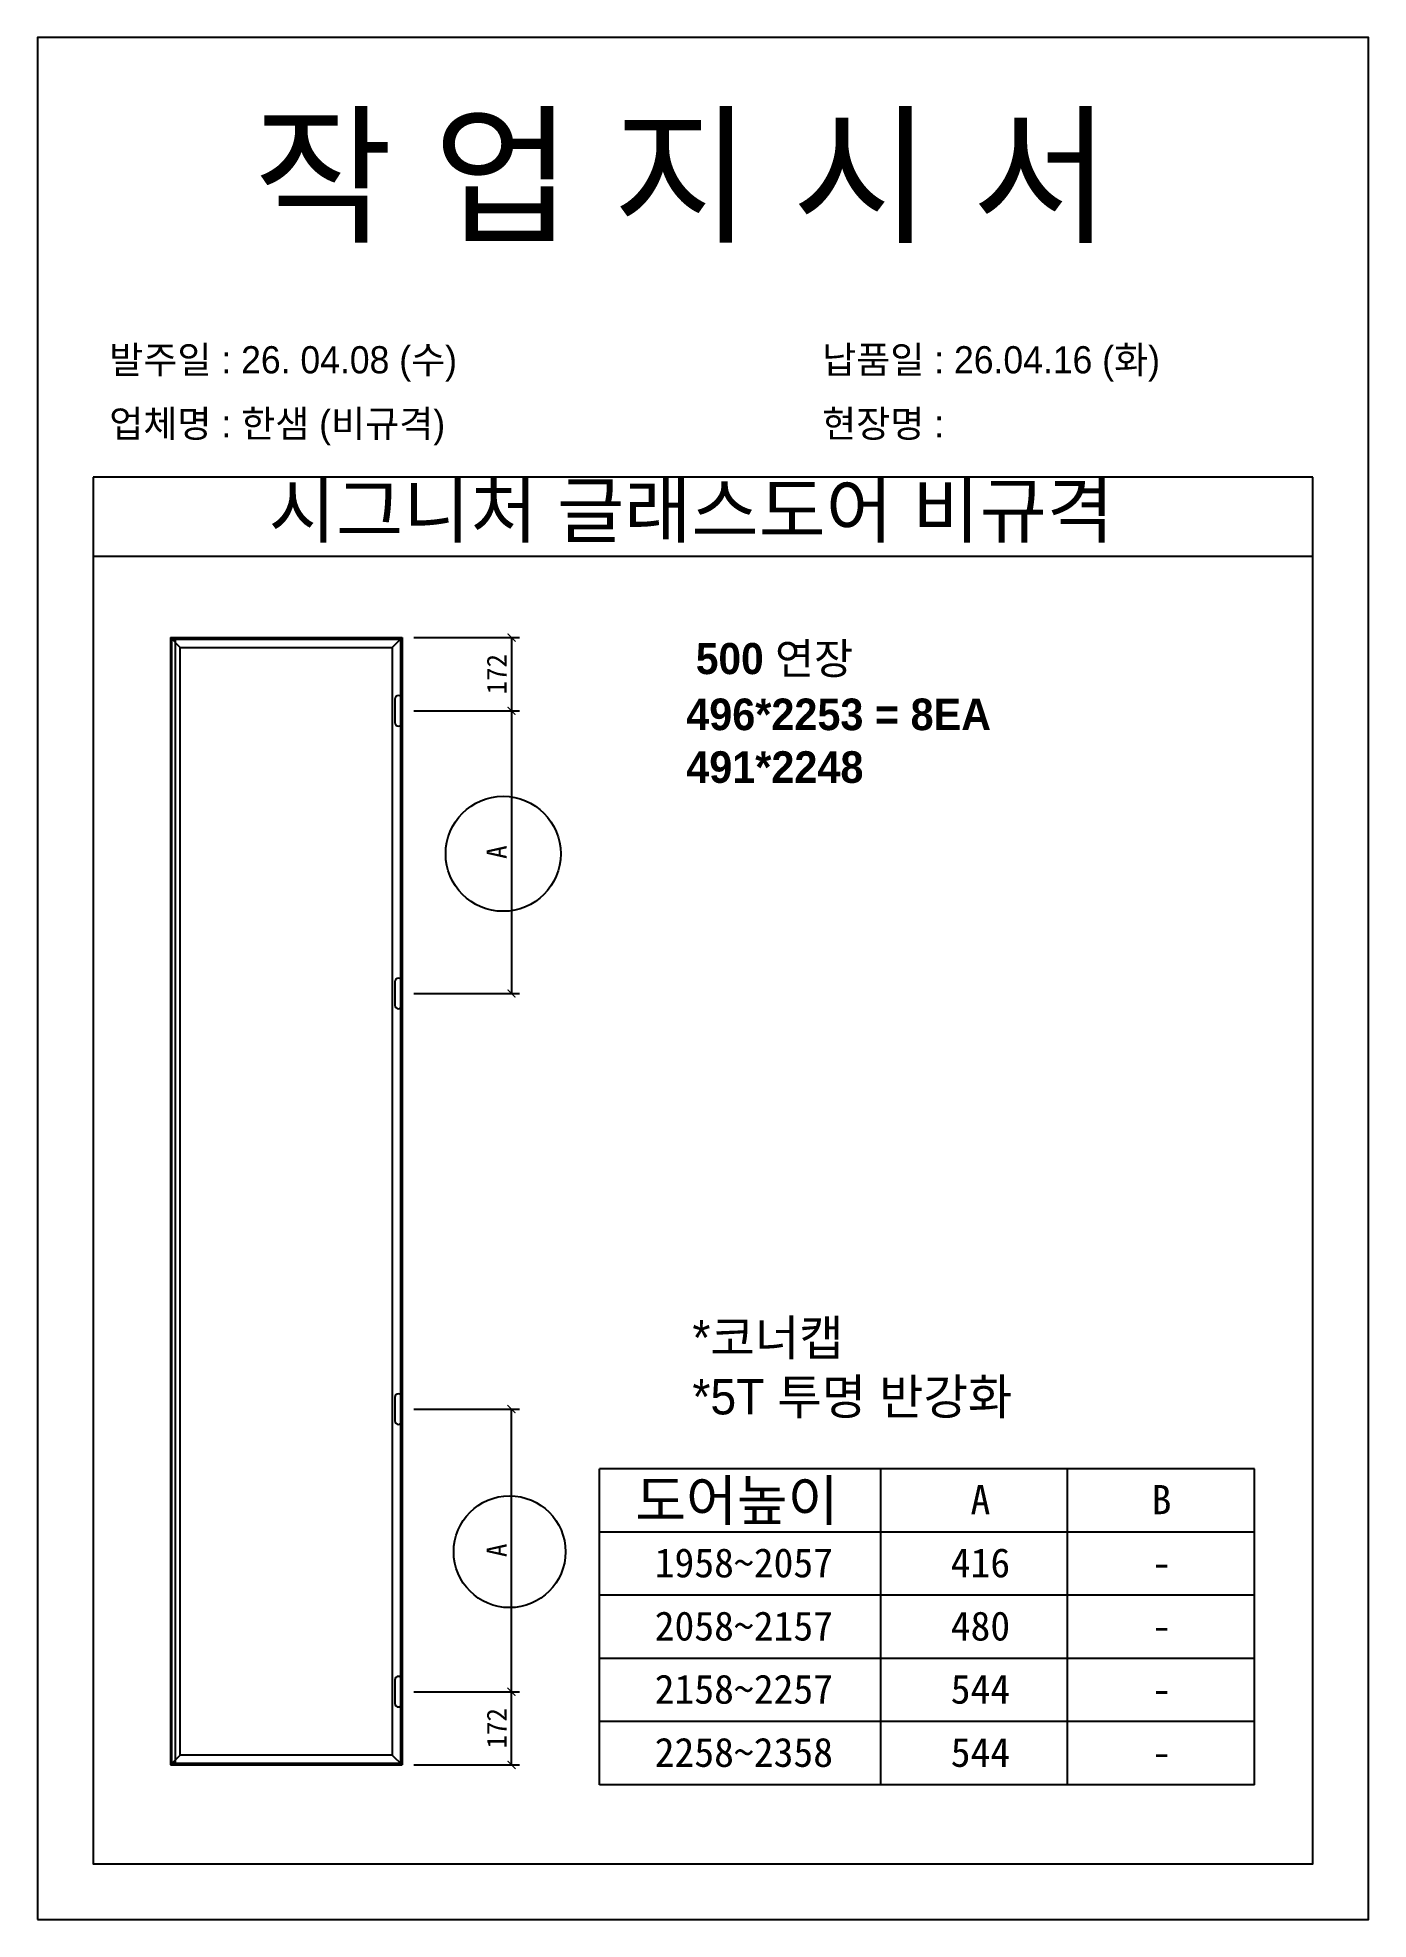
# Model space of a CAD drawing. Header units: millimetres. Extents: x -44117 to 256353, y -2095463 to 65325.
# Drawn here: x 110885 to 112565, y -855237 to -852861 of the extents above; entities that cross this region are included whole.
import ezdxf
from ezdxf.enums import TextEntityAlignment as Align

# ---------------------------------------------------------------- set-up
doc = ezdxf.new("R2010")
doc.units = ezdxf.units.MM
doc.header["$LTSCALE"] = 10
doc.styles.add('MtX_Gulim', font='')
doc.styles.get('MtX_Gulim').set_extended_font_data('Gulim', bold=True)
doc.dimstyles.new('ISO-25', dxfattribs={"dimtxt": 2.5, "dimasz": 2.5, "dimexe": 1, "dimexo": 1, "dimtad": 1, "dimtxsty": 'Standard', "dimblk": 'ARCHTICK', "dimcen": 2.5, "dimadec": 0, "dimazin": 0, "dimtfac": 1, "dimtmove": 0, "dimatfit": 3, "dimfxl": 0, "dimarcsym": 0})

msp = doc.modelspace()

# ---------------------------------------------------------------- texts
at = {"linetype": 'Continuous', "style": 'MtX_Gulim'}
for s, height, p in [('500 연장', 39.271262, (111715.979, -853664.7383)), ('도어높이', 51.111877, (111639.50315, -854733.44789))]:
    msp.add_text(s, height=height, dxfattribs=at).set_placement(p)
for s, height, p in [('A', 36.77626, (112075.28184, -854725.47513)), ('B', 36.77626, (112303.91878, -854725.47513)), ('1958~2057', 36.776263, (111776.61499, -854805.23016)), ('416', 36.776263, (112075.28184, -854805.23016)), ('-', 36.77626, (112303.91878, -854805.23016)), ('2058~2157', 36.776263, (111776.61499, -854884.98519)), ('480', 36.776263, (112075.28184, -854884.98519)), ('-', 36.77626, (112303.91878, -854884.98519)), ('2158~2257', 36.776263, (111776.61499, -854964.74023)), ('544', 36.776263, (112075.28184, -854964.74023)), ('-', 36.77626, (112303.91878, -854964.74023)), ('2258~2358', 36.776263, (111776.61499, -855044.49526)), ('544', 36.776263, (112075.28184, -855044.49526)), ('-', 36.77626, (112303.91878, -855044.49526))]:
    msp.add_text(s, height=height).set_placement(p, align=Align.CENTER)
at = {"attachment_point": 1}
for s, width, gutter_width, heights, insert, char_height in [('{\\fGulim|b0|i0|c129|p50;작 업 지 시 서}', 3307.3198183, 12.5, [-155.84554], (111157.8397, -852965.22885), 140), ('\\pt11;{\\fGulim|b0|i0|c129|p50;발주일 : 26. 04.08 (수)}', 3307.3198183, 12.5, [34.50412], (110975.40522, -853250.65547), 34.3), ('{\\fGulim|b0|i0|c129|p50;납품일 : 26.04.16 (화)}', 3307.3198183, 12.5, [35.09023], (111875.3832, -853250.65547), 34.3), ('{\\fGulim|b0|i0|c129|p50;업체명 : 한샘 (비규격)}', 3307.3198183, 12.5, [36.11279], (110975.40522, -853331.31165), 34.3), ('{\\fGulim|b0|i0|c129|p50;현장명 : }', 3307.3198183, 12.5, [-38.2735], (111875.3832, -853331.31165), 34.3), ('{\\fGulim|b0|i0|c129|p50;시그니처 글래스도어 비규격}', 1597.0710432, 6.03612, [-75.34624], (111176.75516, -853424.01828), 67.6045736), ('{\\f굴림|b1|i0|c129|p50;496*2253 = 8EA\\P\\C1;491*2248}', 12072.7918459, 155.2668, [-107.68333], (111703.90653, -853695.57518), 39.9257485), ('{\\fGulim|b0|i0|c129|p50;*코너캡\\P*5T 투명 반강화}', 1055.7982644, 3.99038, [-126.38025], (111711.6383, -854480.2895), 44.6923083)]:
    msp.add_mtext_dynamic_manual_height_columns(s, width=width, gutter_width=gutter_width, heights=heights, dxfattribs=dict(at, insert=insert, char_height=char_height))

# ---------------------------------------------------------------- blocks, each defined once
blk = doc.blocks.new('_ArchTick')
at = {"color": 0, "linetype": 'ByBlock', "const_width": 0.15}
blk.add_lwpolyline([(-0.5, -0.5), (0.5, 0.5)], dxfattribs=at)
blk = doc.blocks.new('*D5575')
at = {"color": 0, "lineweight": -2}
for p, q in [((111360.1, -853711.1), (111493.3, -853711.1)), ((111483.3, -853711.1), (111483.3, -854067.9)), ((111360.1, -854067.9), (111493.3, -854067.9))]:
    blk.add_line(p, q, dxfattribs=at)
at = {"layer": 'Defpoints', "color": 0}
for p in [(111345.1, -853711.1), (111345.1, -854067.9), (111483.3, -854067.9)]:
    blk.add_point(p, dxfattribs=at)
at = {"color": 0, "lineweight": -2, "xscale": 10, "yscale": 10, "zscale": 10}
for p, rotation in [((111483.3, -853711.1), 90), ((111483.3, -854067.9), 270)]:
    blk.add_blockref('_ArchTick', p, dxfattribs=dict(at, rotation=rotation))
at = {"color": 0, "insert": (111464.5, -853889.5), "char_height": 25, "attachment_point": 5, "rotation": 90}
blk.add_mtext('A', dxfattribs=at)
blk = doc.blocks.new('*D5576')
at = {"color": 0, "lineweight": -2}
for p, q in [((111360.1, -853618.6), (111493.3, -853618.6)), ((111483.3, -853618.6), (111483.3, -853711.1)), ((111360.1, -853711.1), (111493.3, -853711.1))]:
    blk.add_line(p, q, dxfattribs=at)
at = {"layer": 'Defpoints', "color": 0}
for p in [(111345.1, -853618.6), (111345.1, -853711.1), (111483.3, -853711.1)]:
    blk.add_point(p, dxfattribs=at)
at = {"color": 0, "lineweight": -2, "xscale": 10, "yscale": 10, "zscale": 10}
for p, rotation in [((111483.3, -853618.6), 90), ((111483.3, -853711.1), 270)]:
    blk.add_blockref('_ArchTick', p, dxfattribs=dict(at, rotation=rotation))
at = {"color": 0, "insert": (111464.5, -853664.8), "char_height": 25, "attachment_point": 5, "rotation": 90}
blk.add_mtext('172', dxfattribs=at)
blk = doc.blocks.new('*D5577')
at = {"color": 0, "lineweight": -2}
for p, q in [((111360.1, -854592.7), (111493.3, -854592.7)), ((111483.3, -854949.6), (111483.3, -854592.7)), ((111360.1, -854949.6), (111493.3, -854949.6))]:
    blk.add_line(p, q, dxfattribs=at)
at = {"layer": 'Defpoints', "color": 0}
for p in [(111345.1, -854592.7), (111483.3, -854592.7), (111345.1, -854949.6)]:
    blk.add_point(p, dxfattribs=at)
at = {"color": 0, "lineweight": -2, "xscale": 10, "yscale": 10, "zscale": 10}
for p, rotation in [((111483.3, -854592.7), 90), ((111483.3, -854949.6), 270)]:
    blk.add_blockref('_ArchTick', p, dxfattribs=dict(at, rotation=rotation))
at = {"color": 0, "insert": (111464.5, -854771.1), "char_height": 25, "attachment_point": 5, "rotation": 90}
blk.add_mtext('A', dxfattribs=at)
blk = doc.blocks.new('*D5578')
at = {"color": 0, "lineweight": -2}
for p, q in [((111360.1, -854949.6), (111493.3, -854949.6)), ((111483.3, -855042.1), (111483.3, -854949.6)), ((111360.1, -855042.1), (111493.3, -855042.1))]:
    blk.add_line(p, q, dxfattribs=at)
at = {"layer": 'Defpoints', "color": 0}
for p in [(111345.1, -854949.6), (111483.3, -854949.6), (111345.1, -855042.1)]:
    blk.add_point(p, dxfattribs=at)
at = {"color": 0, "lineweight": -2, "xscale": 10, "yscale": 10, "zscale": 10}
for p, rotation in [((111483.3, -854949.6), 90), ((111483.3, -855042.1), 270)]:
    blk.add_blockref('_ArchTick', p, dxfattribs=dict(at, rotation=rotation))
at = {"color": 0, "insert": (111464.5, -854995.8), "char_height": 25, "attachment_point": 5, "rotation": 90}
blk.add_mtext('172', dxfattribs=at)

# ---------------------------------------------------------------- dimensions: what is measured, and where the dimension line sits
for base, p1, p2, text, override, picture, middle in [((111483.26812, -853711.05384), (111345.12944, -853618.55937), (111345.12944, -853711.05384), '172', {"dimscale": 10, "dimasz": 1, "dimexo": 1.5}, '*D5576', (111464.51812, -853664.80661)), ((111483.26812, -854067.91192), (111345.12944, -853711.05384), (111345.12944, -854067.91192), 'A', {"dimscale": 10, "dimasz": 1, "dimexo": 1.5, "dimtxsty": 'Standard'}, '*D5575', (111464.51812, -853889.48288)), ((111483.26812, -854592.70322), (111345.12944, -854949.5613), (111345.12944, -854592.70322), 'A', {"dimscale": 10, "dimasz": 1, "dimexo": 1.5, "dimtxsty": 'Standard'}, '*D5577', (111464.51812, -854771.13226)), ((111483.26812, -854949.5613), (111345.12944, -855042.05576), (111345.12944, -854949.5613), '172', {"dimscale": 10, "dimasz": 1, "dimexo": 1.5}, '*D5578', (111464.51812, -854995.80853))]:
    dim = msp.add_linear_dim(base=base, p1=p1, p2=p2, angle=90, text=text, dimstyle='ISO-25', override=override)
    dim.commit()
    dim.dimension.update_dxf_attribs({"geometry": picture, "text_midpoint": middle})

# ---------------------------------------------------------------- linework, layer by layer
for p, q in [((112495.03309, -853416.23607), (110955.03309, -853416.23607)), ((112495.03309, -853516.23607), (110955.03309, -853516.23607)), ((111052.55829, -853618.55937), (111052.55829, -855042.05576)), ((111052.55829, -853618.55937), (111345.12944, -853618.55937)), ((111052.55829, -853618.55937), (111065.02208, -853631.02317)), ((111052.55829, -853618.55937), (111058.46219, -853618.55937)), ((111058.46219, -853618.55937), (111058.46219, -855042.05576)), ((111332.66564, -853631.02317), (111345.12944, -853618.55937)), ((111345.12944, -853618.55937), (111345.12944, -855042.05576)), ((111594.30879, -855067.04797), (111594.30879, -854668.2728)), ((112421.12142, -854668.2728), (111594.30879, -854668.2728)), ((111949.45325, -855067.04797), (111949.45325, -854668.2728)), ((112185.28733, -855067.04797), (112185.28733, -854668.2728)), ((112421.12142, -855067.04797), (112421.12142, -854668.2728)), ((112421.12142, -854748.02783), (111594.30879, -854748.02783)), ((112421.12142, -854827.78287), (111594.30879, -854827.78287)), ((112421.12142, -854907.5379), (111594.30879, -854907.5379)), ((112421.12142, -854987.29293), (111594.30879, -854987.29293)), ((111065.02208, -855029.59197), (111052.55829, -855042.05576)), ((111052.55829, -855042.05576), (111345.12944, -855042.05576)), ((111332.66564, -855029.59197), (111345.12944, -855042.05576)), ((112421.12142, -855067.04797), (111594.30879, -855067.04797))]:
    msp.add_line(p, q)
at = {"linetype": 'Continuous'}
for p, q in [((111065.02208, -855029.59197), (111065.02208, -853631.02317)), ((111065.02208, -853631.02317), (111332.66564, -853631.02317)), ((111332.66564, -853631.02317), (111332.66564, -855029.59197)), ((111332.66564, -855029.59197), (111065.02208, -855029.59197))]:
    msp.add_line(p, q, dxfattribs=at)
for points in [[(110885.03309, -855237.06634), (112565.03309, -855237.06634), (112565.03309, -852861.06634), (110885.03309, -852861.06634)], [(111054.52626, -853620.52734), (111343.16147, -853620.52734), (111343.16147, -855040.0878), (111054.52626, -855040.0878)]]:
    msp.add_lwpolyline(points, close=True)
msp.add_lwpolyline([(110955.03309, -853416.23607), (110955.03309, -855167.06634), (112495.03309, -855167.06634), (112495.03309, -853416.23607)])
for points in [[(111340.52702, -853730.38398), (111340.52702, -853730.38398, 0.4142135624), (111345.12944, -853725.78156), (111345.12944, -853696.32611, 0.4142135624), (111340.52702, -853691.7237), (111340.52702, -853691.7237, 0.4142135624), (111335.92461, -853696.32611), (111335.92461, -853725.78156, 0.4142135624)], [(111340.52702, -854087.24206), (111340.52702, -854087.24206, 0.4142135624), (111345.12944, -854082.63964), (111345.12944, -854053.1842, 0.4142135624), (111340.52702, -854048.58178), (111340.52702, -854048.58178, 0.4142135624), (111335.92461, -854053.1842), (111335.92461, -854082.63964, 0.4142135624)], [(111340.52702, -854612.03335), (111340.52702, -854612.03335, 0.4142135624), (111345.12944, -854607.43094), (111345.12944, -854577.97549, 0.4142135624), (111340.52702, -854573.37308), (111340.52702, -854573.37308, 0.4142135624), (111335.92461, -854577.97549), (111335.92461, -854607.43094, 0.4142135624)], [(111340.52702, -854968.89143), (111340.52702, -854968.89143, 0.4142135624), (111345.12944, -854964.28902), (111345.12944, -854934.83357, 0.4142135624), (111340.52702, -854930.23116), (111340.52702, -854930.23116, 0.4142135624), (111335.92461, -854934.83357), (111335.92461, -854964.28902, 0.4142135624)]]:
    msp.add_lwpolyline(points, format="xyb", close=True, dxfattribs=at)
at = {"color": 1}
for centre, radius in [((111472.77587, -853891.62844), 72.59818), ((111480.84234, -854772.8897), 70.58157)]:
    msp.add_circle(centre, radius, dxfattribs=at)

msp.set_redraw_order([(e.dxf.handle, doc.entitydb.next_handle()) for e in msp.query("TEXT MTEXT ATTDEF DIMENSION ARC_DIMENSION")])  # texts and dimensions are drawn at this point

doc.saveas('drawing.dxf')
